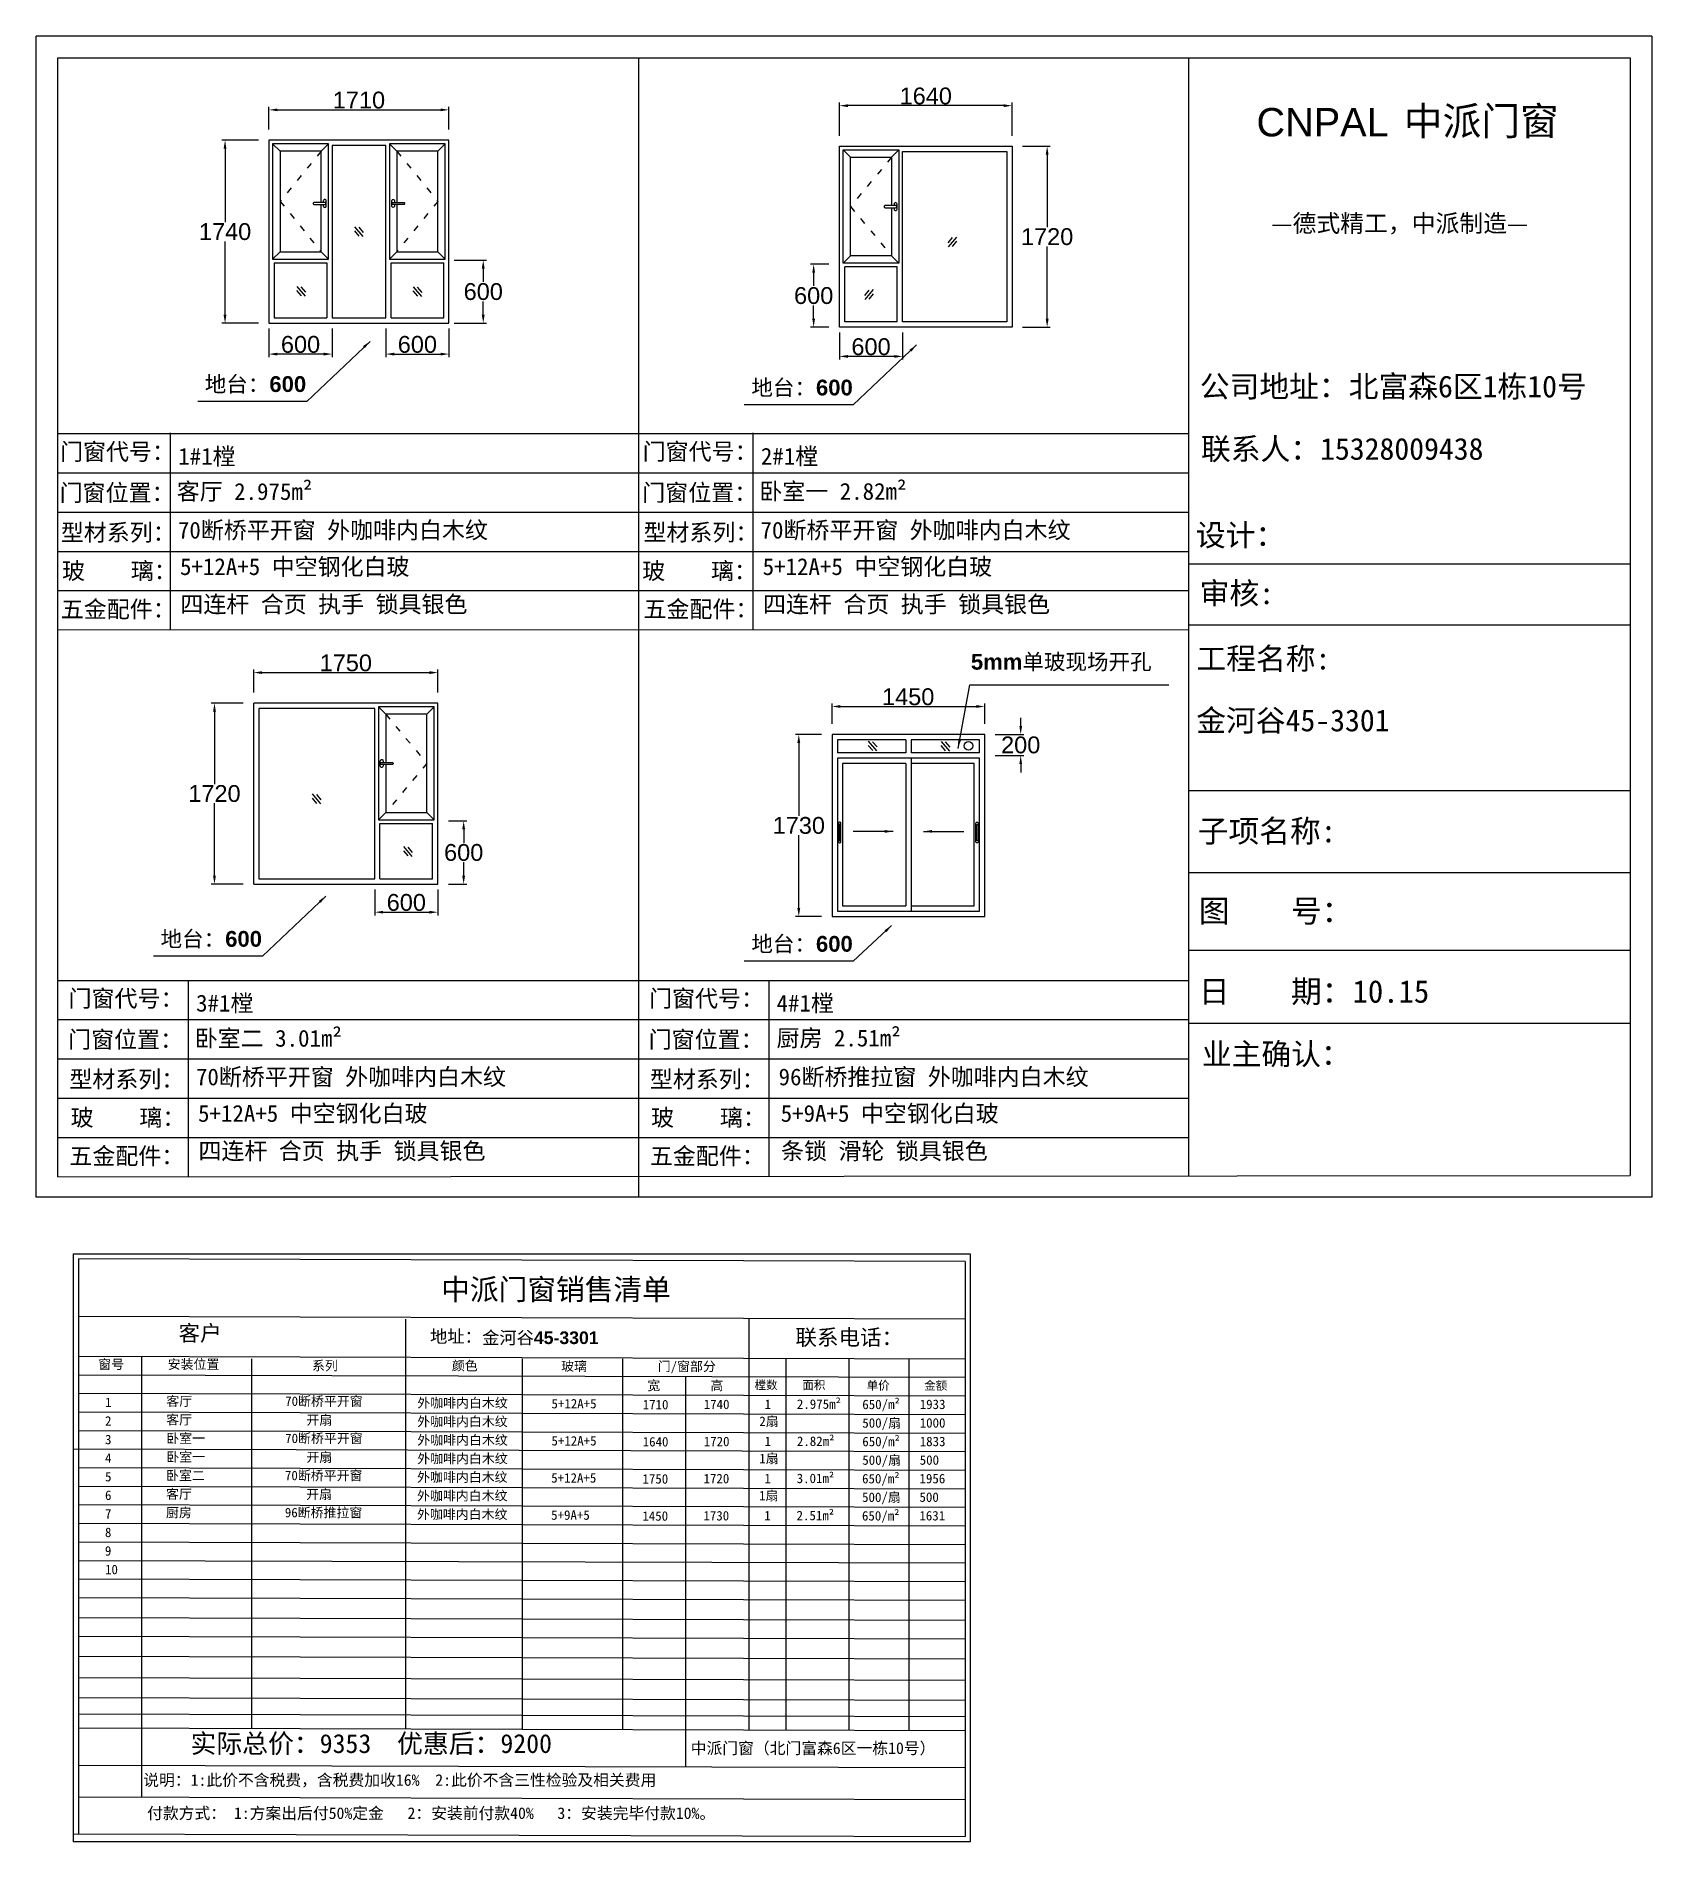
# Model space of a CAD drawing. Header units: inches. Extents: x -138455 to 599497, y -747149 to 13167.
# Drawn here: x 248258 to 263609, y -404671 to -387508 of the extents above; entities that cross this region are included whole.
import ezdxf

# ---------------------------------------------------------------- set-up
doc = ezdxf.new("R2010")
doc.units = ezdxf.units.IN
doc.header["$MEASUREMENT"] = 0
doc.header["$PDMODE"] = 35
doc.header["$PDSIZE"] = -3
doc.linetypes.add('ACAD_ISO03W100', pattern=[30, 12, -18])
doc.layers.add('0 @ 1', color=7, linetype='Continuous')
doc.styles.add('Annotative', font='arialbd.ttf')
doc.styles.add('MtXpl_', font='')
doc.styles.add('MtXpl__1', font='')
doc.styles.get("Standard").update_dxf_attribs({"font": 'arial.ttf'})
doc.styles.get('MtXpl_').set_extended_font_data('SimSun')
doc.styles.get('MtXpl__1').set_extended_font_data('SimSun', bold=True)
doc.dimstyles.get("Standard").update_dxf_attribs({"dimtxt": 80, "dimasz": 70, "dimexe": 40, "dimexo": 80, "dimgap": 0, "dimtad": 1, "dimtih": 1, "dimtoh": 1, "dimdec": 0, "dimzin": 0, "dimdsep": 46, "dimtxsty": 'Standard', "dimcen": 0.09, "dimadec": 0, "dimazin": 0, "dimtfac": 1, "dimtdec": 0, "dimtofl": 0, "dimtmove": 0, "dimatfit": 3, "dimfxl": 0, "dimtolj": 1, "dimtzin": 0, "dimarcsym": 0})

msp = doc.modelspace()

# ---------------------------------------------------------------- texts
msp.add_text('CNPAL', height=269.64).set_placement((259852.2, -388461.1))
for s, height, style, p in [('中派门窗', 269.64, 'MtXpl_', (261252.3, -388450)), ('—德式精工，中派制造—', 165.935, 'MtXpl_', (259993.3, -389370)), ('公司地址：北富森6区1栋10号', 207.419, 'MtXpl_', (259313.5, -390941.8)), ('联系人：15328009438', 207.419, 'MtXpl_', (259324.8, -391534.7)), ('门窗代号：', 160, 'MtXpl__1', (248485.2, -391537.8)), ('1#1樘', 160, 'MtXpl__1', (249608.2, -391582.6)), ('门窗代号：', 160, 'MtXpl__1', (254020.7, -391536.5)), ('2#1樘', 160, 'MtXpl__1', (255143.6, -391581.3)), ('门窗位置：', 160, 'MtXpl__1', (248481.4, -391928.1)), ('客厅 2.975m²', 160, 'MtXpl__1', (249593.8, -391916.3)), ('门窗位置：', 160, 'MtXpl__1', (254016.9, -391926.8)), ('卧室一 2.82m²', 160, 'MtXpl__1', (255129.2, -391915)), ('型材系列：', 160, 'MtXpl__1', (248492.5, -392305.6)), ('型材系列：', 160, 'MtXpl__1', (254027.9, -392304.3)), ('设计：', 207.42, 'MtXpl_', (259276.2, -392354.6)), ('玻    璃：', 160, 'MtXpl__1', (248504, -392670.1)), ('玻    璃：', 160, 'MtXpl__1', (254015.9, -392671)), ('审核:', 207.42, 'MtXpl_', (259311.9, -392907)), ('五金配件：', 160, 'MtXpl__1', (248492.9, -393034.9)), ('五金配件：', 160, 'MtXpl__1', (254028.3, -393033.6)), ('工程名称:', 207.42, 'MtXpl_', (259281.4, -393528.2)), ('金河谷45-3301', 207.42, 'MtXpl_', (259280.1, -394115.8)), ('子项名称:', 214.34, 'MtXpl_', (259293.4, -395170.8)), ('图    号：', 214.34, 'MtXpl_', (259303.6, -395930.8)), ('日    期：10.15', 214.336, 'MtXpl_', (259304.3, -396695.2)), ('门窗代号：', 160, 'MtXpl__1', (248566.4, -396734.7)), ('3#1樘', 160, 'MtXpl__1', (249777.5, -396779.5)), ('门窗代号：', 160, 'MtXpl__1', (254081.5, -396734.7)), ('4#1樘', 160, 'MtXpl__1', (255292.5, -396779.5)), ('门窗位置：', 160, 'MtXpl__1', (248562.6, -397125)), ('卧室二 3.01m²', 160, 'MtXpl__1', (249765.2, -397113.2)), ('门窗位置：', 160, 'MtXpl__1', (254077.7, -397125)), ('厨房 2.51m²', 160, 'MtXpl__1', (255292.5, -397111.1)), ('业主确认：', 207.42, 'MtXpl_', (259333.1, -397286.5)), ('型材系列：', 160, 'MtXpl__1', (248573.7, -397502.5)), ('型材系列：', 160, 'MtXpl__1', (254088.7, -397502.5)), ('玻    璃：', 160, 'MtXpl__1', (248585.2, -397866.9)), ('玻    璃：', 160, 'MtXpl__1', (254100.2, -397866.9)), ('五金配件：', 160, 'MtXpl__1', (248574.1, -398231.7)), ('五金配件：', 160, 'MtXpl__1', (254089.1, -398231.7))]:
    msp.add_text(s, height=height, dxfattribs=dict(style=style)).set_placement(p)
at = {"char_height": 160, "attachment_point": 1, "style": 'MtXpl__1'}
for s, width, insert in [('70断桥平开窗 外咖啡内白木纹', 3710.018, (249605, -392123.5)), ('70断桥平开窗 外咖啡内白木纹', 3710.018, (255140.4, -392123.5)), ('5+12A+5 {\\fSimSun|b1|i0|c134|p2;中空钢化白玻}', 2728, (249625, -392470.5)), ('5+12A+5 {\\fSimSun|b1|i0|c134|p2;中空钢化白玻}', 2728, (255160.4, -392470.5)), ('四连杆 合页 执手 锁具银色', 3710.018, (249628.5, -392827.5)), ('四连杆 合页 执手 锁具银色', 3710.018, (255163.9, -392827.5)), ('70断桥平开窗 外咖啡内白木纹', 3710.018, (249776.4, -397320.4)), ('96断桥推拉窗 外咖啡内白木纹', 3710.018, (255311.8, -397320.4)), ('5+12A+5 {\\fSimSun|b1|i0|c134|p2;中空钢化白玻}', 2728, (249796.4, -397667.4)), ('5+9A+5 中空钢化白玻', 2728, (255331.8, -397667.4)), ('四连杆 合页 执手 锁具银色', 3710.018, (249799.9, -398024.3)), ('条锁 滑轮 锁具银色', 3710.018, (255335.3, -398024.3))]:
    msp.add_mtext_dynamic_manual_height_columns(s, width=width, gutter_width=903.5, heights=[0], dxfattribs=dict(at, insert=insert))
at = {"layer": '0 @ 1', "style": 'Annotative'}
msp.add_text('金河谷45-3301', height=120, dxfattribs=at).set_placement((252495.8, -399939.6))
at = {"layer": '0 @ 1', "attachment_point": 1, "style": 'Annotative'}
for s, width, heights, insert, char_height in [('{\\fSimSun|b1|i0|c134|p2;地台：}600', 1371.807, [0], (249860.1, -390740.5), 150), ('{\\fSimSun|b1|i0|c134|p2;地台：}600', 1371.807, [0], (255053.2, -390773.4), 150), ('5mm{\\fSimSun|b1|i0|c134|p2;单玻现场开孔}', 2137.841, [0], (257138.9, -393379.7), 150), ('{\\fSimSun|b1|i0|c134|p2;地台：}600', 1371.807, [0], (249440.1, -396013.5), 150), ('{\\fSimSun|b1|i0|c134|p2;地台：}600', 1371.807, [0], (255053.2, -396060.9), 150), ('{\\fSimSun|b1|i0|c134|p2;中派门窗销售清单}', 2802.276, [0], (252106.1, -399320.3), 200), ('{\\fSimSun|b1|i0|c134|p2;客户}', 485.592, [0], (249610.8, -399760.4), 150), ('{\\fSimSun|b1|i0|c134|p2;地址：}', 3483.473, [0], (252000.9, -399807.1), 120), ('{\\fSimSun|b1|i0|c134|p2;联系电话：}', 1409.924, [0], (255471.6, -399800.4), 150), ('{\\fSimSun|b1|i0|c134|p2;窗号}', 485.592, [0], (248848.1, -400086.9), 90), ('{\\fSimSun|b1|i0|c134|p2;安装位置}', 706.927, [0], (249507.8, -400086.2), 90), ('{\\fSimSun|b1|i0|c134|p2;系列}', 485.592, [0], (250878.5, -400099.5), 90), ('{\\fSimSun|b1|i0|c134|p2;颜色}', 485.592, [0], (252207.5, -400100.5), 90), ('{\\fSimSun|b1|i0|c134|p2;玻璃}', 485.592, [0], (253246.2, -400104.1), 90), ('{\\fSimSun|b1|i0|c134|p2;门/窗部分}', 603.897, [0], (254163.4, -400106.8), 90), ('{\\fSimSun|b1|i0|c134|p2;宽 }', 603.897, [0], (254064.6, -400288.9), 90), ('{\\fSimSun|b1|i0|c134|p2;高 }', 603.897, [0], (254664.6, -400288.9), 90), ('{\\fSimSun|b1|i0|c134|p2;樘数}', 603.897, [0], (255083.4, -400289.1), 80), ('{\\fSimSun|b1|i0|c134|p2;面积}', 603.897, [0], (255537.8, -400289.1), 80), ('{\\fSimSun|b1|i0|c134|p2;单价}', 603.897, [0], (256148.8, -400292.9), 80), ('{\\fSimSun|b1|i0|c134|p2;金额}', 603.897, [0], (256695.8, -400294.3), 80), ('{\\fSimSun|b1|i0|c134|p2;1}', 485.592, [0], (248912.5, -400449.1), 90), ('{\\fSimSun|b1|i0|c134|p2;客厅}', 1226.654, [0], (249494.6, -400437.6), 90), ('{\\fSimSun|b1|i0|c134|p2;70断桥平开窗}', 1528.495, [129], (250624.1, -400437.8), 90), ('{\\fSimSun|b1|i0|c134|p2;外咖啡内白木纹}', 1460.301, [0], (251879.6, -400453.9), 90), ('{\\fSimSun|b1|i0|c134|p2;5+12A+5}', 1460.301, [0], (253153.9, -400461.3), 90), ('{\\fSimSun|b1|i0|c134|p2;1710}', 1460.301, [0], (254020.5, -400470.2), 90), ('{\\fSimSun|b1|i0|c134|p2;1740}', 1460.301, [0], (254600.6, -400467.6), 90), ('{\\fSimSun|b1|i0|c134|p2;1}', 102.542, [0], (255179.3, -400466.4), 90), ('{\\fSimSun|b1|i0|c134|p2;2.975m²}', 1460.301, [0], (255485.7, -400465.4), 90), ('{\\fSimSun|b1|i0|c134|p2;650/m²}', 1460.301, [0], (256107.2, -400468.2), 90), ('{\\fSimSun|b1|i0|c134|p2;1933}', 1460.301, [0], (256652.5, -400467.4), 90), ('{\\fSimSun|b1|i0|c134|p2;2}', 485.592, [0], (248912.5, -400625.6), 90), ('{\\fSimSun|b1|i0|c134|p2;客厅}', 1226.654, [0], (249494.1, -400614.1), 90), ('{\\fSimSun|b1|i0|c134|p2;开扇}', 1528.495, [129], (250825.6, -400616.5), 90), ('{\\fSimSun|b1|i0|c134|p2;外咖啡内白木纹}', 1460.301, [0], (251879, -400630.3), 90), ('{\\fSimSun|b1|i0|c134|p2;2扇}', 557.734, [0], (255128.7, -400629), 90), ('{\\fSimSun|b1|i0|c134|p2;500/扇}', 1460.301, [0], (256107.2, -400644.7), 90), ('{\\fSimSun|b1|i0|c134|p2;1000}', 1460.301, [0], (256652.5, -400643.9), 90), ('{\\fSimSun|b1|i0|c134|p2;3}', 485.592, [0], (248912.5, -400802.1), 90), ('{\\fSimSun|b1|i0|c134|p2;卧室一}', 1226.654, [0], (249494.6, -400790.6), 90), ('{\\fSimSun|b1|i0|c134|p2;70断桥平开窗}', 1528.495, [129], (250624.1, -400790.8), 90), ('{\\fSimSun|b1|i0|c134|p2;外咖啡内白木纹}', 1460.301, [0], (251879.6, -400806.8), 90), ('{\\fSimSun|b1|i0|c134|p2;5+12A+5}', 1460.301, [0], (253153.9, -400814.2), 90), ('{\\fSimSun|b1|i0|c134|p2;1640}', 1460.301, [0], (254020.5, -400823.1), 90), ('{\\fSimSun|b1|i0|c134|p2;1720}', 1460.301, [0], (254600.6, -400820.6), 90), ('{\\fSimSun|b1|i0|c134|p2;1}', 102.542, [0], (255179.3, -400819.3), 90), ('{\\fSimSun|b1|i0|c134|p2;2.82m²}', 1460.301, [0], (255485.7, -400818.3), 90), ('{\\fSimSun|b1|i0|c134|p2;650/m²}', 1460.301, [0], (256107.2, -400821.2), 90), ('{\\fSimSun|b1|i0|c134|p2;1833}', 1460.301, [0], (256652.5, -400820.4), 90), ('{\\fSimSun|b1|i0|c134|p2;4}', 485.592, [0], (248912.5, -400978.6), 90), ('{\\fSimSun|b1|i0|c134|p2;卧室一}', 1226.654, [0], (249494.6, -400967.2), 90), ('{\\fSimSun|b1|i0|c134|p2;开扇}', 1528.495, [129], (250825.6, -400969.5), 90), ('{\\fSimSun|b1|i0|c134|p2;外咖啡内白木纹}', 1460.301, [0], (251879, -400983.3), 90), ('{\\fSimSun|b1|i0|c134|p2;1扇}', 557.734, [0], (255128.7, -400982), 90), ('{\\fSimSun|b1|i0|c134|p2;500/扇}', 1460.301, [0], (256107.2, -400997.6), 90), ('{\\fSimSun|b1|i0|c134|p2;500}', 1460.301, [0], (256652.5, -400996.8), 90), ('{\\fSimSun|b1|i0|c134|p2;5}', 485.592, [0], (248912.5, -401155), 90), ('{\\fSimSun|b1|i0|c134|p2;卧室二}', 1226.654, [0], (249492.5, -401143.5), 90), ('{\\fSimSun|b1|i0|c134|p2;70断桥平开窗}', 1528.495, [129], (250622, -401143.7), 90), ('{\\fSimSun|b1|i0|c134|p2;外咖啡内白木纹}', 1460.301, [0], (251877.4, -401159.7), 90), ('{\\fSimSun|b1|i0|c134|p2;5+12A+5}', 1460.301, [0], (253151.8, -401167.2), 90), ('{\\fSimSun|b1|i0|c134|p2;1750}', 1460.301, [0], (254018.4, -401176.1), 90), ('{\\fSimSun|b1|i0|c134|p2;1720}', 1460.301, [0], (254598.5, -401173.5), 90), ('{\\fSimSun|b1|i0|c134|p2;1}', 102.542, [0], (255177.2, -401172.2), 90), ('{\\fSimSun|b1|i0|c134|p2;3.01m²}', 1460.301, [0], (255483.6, -401171.2), 90), ('{\\fSimSun|b1|i0|c134|p2;650/m²}', 1460.301, [0], (256105.1, -401174.1), 90), ('{\\fSimSun|b1|i0|c134|p2;1956}', 1460.301, [0], (256650.4, -401173.3), 90), ('{\\fSimSun|b1|i0|c134|p2;6}', 485.592, [0], (248912.5, -401331.5), 90), ('{\\fSimSun|b1|i0|c134|p2;客厅}', 1226.654, [0], (249492, -401320), 90), ('{\\fSimSun|b1|i0|c134|p2;开扇}', 1528.495, [129], (250823.5, -401322.4), 90), ('{\\fSimSun|b1|i0|c134|p2;外咖啡内白木纹}', 1460.301, [0], (251876.9, -401336.2), 90), ('{\\fSimSun|b1|i0|c134|p2;1扇}', 557.734, [0], (255126.6, -401334.9), 90), ('{\\fSimSun|b1|i0|c134|p2;500/扇}', 1460.301, [0], (256105.1, -401350.6), 90), ('{\\fSimSun|b1|i0|c134|p2;500}', 1460.301, [0], (256650.4, -401349.8), 90), ('{\\fSimSun|b1|i0|c134|p2;7}', 485.592, [0], (248912.5, -401508), 90), ('{\\fSimSun|b1|i0|c134|p2;厨房}', 1226.654, [0], (249492, -401496.5), 90), ('{\\fSimSun|b1|i0|c134|p2;96断桥推拉窗}', 1528.495, [129], (250620.9, -401496.6), 90), ('{\\fSimSun|b1|i0|c134|p2;外咖啡内白木纹}', 1460.301, [0], (251876.4, -401512.7), 90), ('{\\fSimSun|b1|i0|c134|p2;5+9A+5}', 1460.301, [0], (253150.8, -401520.1), 90), ('{\\fSimSun|b1|i0|c134|p2;1450}', 1460.301, [0], (254017.4, -401529), 90), ('{\\fSimSun|b1|i0|c134|p2;1730}', 1460.301, [0], (254597.5, -401526.4), 90), ('{\\fSimSun|b1|i0|c134|p2;1}', 102.542, [0], (255176.1, -401525.2), 90), ('{\\fSimSun|b1|i0|c134|p2;2.51m²}', 1460.301, [0], (255482.6, -401524.2), 90), ('{\\fSimSun|b1|i0|c134|p2;650/m²}', 1460.301, [0], (256104, -401527), 90), ('{\\fSimSun|b1|i0|c134|p2;1631}', 1460.301, [0], (256649.3, -401526.2), 90), ('{\\fSimSun|b1|i0|c134|p2;8}', 485.592, [0], (248911.9, -401684.4), 90), ('{\\fSimSun|b1|i0|c134|p2;9}', 485.592, [0], (248911.4, -401860.9), 90), ('{\\fSimSun|b1|i0|c134|p2;10}', 485.592, [0], (248912.5, -402037.4), 90), ('{\\fSimSun|b1|i0|c134|p2;实际总价：9353  优惠后：9200}', 3947.803, [0], (249724.7, -403646.7), 180), ('{\\fSimSun|b1|i0|c134|p2;中派门窗（北门富森6区一栋10号）}', 2734.804, [0], (254476.8, -403725.7), 110), ('{\\fSimSun|b1|i0|c134|p2;说明：1:此价不含税费，含税费加收16%  2:此价不含三性检验及相关费用}', 6113.097, [0], (249275.7, -404028.4), 110), ('{\\fSimSun|b1|i0|c134|p2;付款方式： 1:方案出后付50%定金   2：安装前付款40%   3：安装完毕付款10%。}', 7146.186, [0], (249312.3, -404343.5), 110)]:
    msp.add_mtext_dynamic_manual_height_columns(s, width=width, gutter_width=903.5, heights=heights, dxfattribs=dict(at, insert=insert, char_height=char_height))

# ---------------------------------------------------------------- blocks, each defined once
blk = doc.blocks.new('*D1794')
at = {"color": 0, "lineweight": -2, "transparency": 16777216}
for p, q in [((250470, -388397), (250470, -388179)), ((250550, -388209), (252100, -388209)), ((252180, -388397), (252180, -388179))]:
    blk.add_line(p, q, dxfattribs=at)
at = {"color": 0, "transparency": 16777216}
for points in [[(250550, -388196), (250550, -388222), (250470, -388209)], [(252100, -388196), (252100, -388222), (252180, -388209)]]:
    blk.add_solid(points, dxfattribs=at)
at = {"layer": 'Defpoints', "color": 0, "transparency": 16777216}
for p in [(252180, -388209), (250470, -388497), (252180, -388497)]:
    blk.add_point(p, dxfattribs=at)
at = {"color": 0, "transparency": 16777216, "insert": (251325, -388117), "char_height": 160, "attachment_point": 5}
blk.add_mtext('\\A1;1710', dxfattribs=at)
blk = doc.blocks.new('*D1795')
at = {"color": 0, "lineweight": -2, "transparency": 16777216}
for p, q in [((250370, -388497), (250023, -388497)), ((250053, -388577), (250053, -389275)), ((250053, -390157), (250053, -389459)), ((250370, -390237), (250023, -390237))]:
    blk.add_line(p, q, dxfattribs=at)
at = {"color": 0, "transparency": 16777216}
for points in [[(250039, -388577), (250066, -388577), (250053, -388497)], [(250039, -390157), (250066, -390157), (250053, -390237)]]:
    blk.add_solid(points, dxfattribs=at)
at = {"layer": 'Defpoints', "color": 0, "transparency": 16777216}
for p in [(250470, -388497), (250053, -390237), (250470, -390237)]:
    blk.add_point(p, dxfattribs=at)
at = {"color": 0, "transparency": 16777216, "insert": (250053, -389367), "char_height": 160, "attachment_point": 5}
blk.add_mtext('\\A1;1740', dxfattribs=at)
blk = doc.blocks.new('*D1796')
at = {"color": 0, "lineweight": -2, "transparency": 16777216}
for p, q in [((252230, -389637), (252536, -389637)), ((252506, -389717), (252506, -389845)), ((252506, -390157), (252506, -390029)), ((252230, -390237), (252536, -390237))]:
    blk.add_line(p, q, dxfattribs=at)
at = {"color": 0, "transparency": 16777216}
for points in [[(252492, -389717), (252519, -389717), (252506, -389637)], [(252492, -390157), (252519, -390157), (252506, -390237)]]:
    blk.add_solid(points, dxfattribs=at)
at = {"layer": 'Defpoints', "color": 0, "transparency": 16777216}
for p in [(252130, -389637), (252130, -390237), (252506, -390237)]:
    blk.add_point(p, dxfattribs=at)
at = {"color": 0, "transparency": 16777216, "insert": (252506, -389937), "char_height": 160, "attachment_point": 5}
blk.add_mtext('\\A1;600', dxfattribs=at)
blk = doc.blocks.new('*D1797')
at = {"color": 0, "lineweight": -2, "transparency": 16777216}
for p, q in [((251580, -390287), (251580, -390560)), ((252180, -390287), (252180, -390560)), ((251660, -390530), (252100, -390530))]:
    blk.add_line(p, q, dxfattribs=at)
at = {"color": 0, "transparency": 16777216}
for points in [[(251660, -390517), (251660, -390544), (251580, -390530)], [(252100, -390517), (252100, -390544), (252180, -390530)]]:
    blk.add_solid(points, dxfattribs=at)
at = {"layer": 'Defpoints', "color": 0, "transparency": 16777216}
for p in [(251580, -390187), (252180, -390187), (252180, -390530)]:
    blk.add_point(p, dxfattribs=at)
at = {"color": 0, "transparency": 16777216, "insert": (251880, -390439), "char_height": 160, "attachment_point": 5}
blk.add_mtext('\\A1;600', dxfattribs=at)
blk = doc.blocks.new('*D1798')
at = {"color": 0, "lineweight": -2, "transparency": 16777216}
for p, q in [((250470, -390287), (250470, -390560)), ((251070, -390287), (251070, -390560)), ((250990, -390530), (250550, -390530))]:
    blk.add_line(p, q, dxfattribs=at)
at = {"color": 0, "transparency": 16777216}
for points in [[(250550, -390517), (250550, -390544), (250470, -390530)], [(250990, -390517), (250990, -390544), (251070, -390530)]]:
    blk.add_solid(points, dxfattribs=at)
at = {"layer": 'Defpoints', "color": 0, "transparency": 16777216}
for p in [(250470, -390187), (251070, -390187), (250470, -390530)]:
    blk.add_point(p, dxfattribs=at)
at = {"color": 0, "transparency": 16777216, "insert": (250770, -390439), "char_height": 160, "attachment_point": 5}
blk.add_mtext('\\A1;600', dxfattribs=at)
blk = doc.blocks.new('123as')
at = {"color": 0}
for p, q in [((90189, 51387), (90252, 51462)), ((90194, 51330), (90312, 51470)), ((90251, 51335), (90314, 51410))]:
    blk.add_line(p, q, dxfattribs=at)
blk = doc.blocks.new('dzcs')
blk.add_lwpolyline([(142096, -3328), (142196, -3328, 0.414214), (142206, -3318), (142206, -3318, 0.414214), (142196, -3308), (142096, -3308, 0.414214), (142086, -3318), (142086, -3318, 0.414214)], format="xyb", close=True)
blk.add_lwpolyline([(142182, -3328), (142182, -3342, 0.414214), (142196, -3355), (142196, -3355, 0.414214), (142209, -3342), (142209, -3294, 0.414214), (142196, -3280), (142196, -3280, 0.414214), (142182, -3294), (142182, -3308)], format="xyb")
blk = doc.blocks.new('*D1799')
at = {"color": 0, "lineweight": -2, "transparency": 16777216}
for p, q in [((255890, -388455), (255890, -388139)), ((257450, -388169), (255970, -388169)), ((257530, -388455), (257530, -388139))]:
    blk.add_line(p, q, dxfattribs=at)
at = {"color": 0, "transparency": 16777216}
for points in [[(255970, -388156), (255970, -388183), (255890, -388169)], [(257450, -388156), (257450, -388183), (257530, -388169)]]:
    blk.add_solid(points, dxfattribs=at)
at = {"layer": 'Defpoints', "color": 0, "transparency": 16777216}
for p in [(255890, -388169), (255890, -388555), (257530, -388555)]:
    blk.add_point(p, dxfattribs=at)
at = {"color": 0, "transparency": 16777216, "insert": (256710, -388078), "char_height": 160, "attachment_point": 5}
blk.add_mtext('\\A1;1640', dxfattribs=at)
blk = doc.blocks.new('*D1800')
at = {"color": 0, "lineweight": -2, "transparency": 16777216}
for p, q in [((255790, -389675), (255615, -389675)), ((255645, -389755), (255645, -389883)), ((255645, -390195), (255645, -390067)), ((255790, -390275), (255615, -390275))]:
    blk.add_line(p, q, dxfattribs=at)
at = {"color": 0, "transparency": 16777216}
for points in [[(255632, -389755), (255658, -389755), (255645, -389675)], [(255632, -390195), (255658, -390195), (255645, -390275)]]:
    blk.add_solid(points, dxfattribs=at)
at = {"layer": 'Defpoints', "color": 0, "transparency": 16777216}
for p in [(255890, -389675), (255645, -390275), (255890, -390275)]:
    blk.add_point(p, dxfattribs=at)
at = {"color": 0, "transparency": 16777216, "insert": (255645, -389975), "char_height": 160, "attachment_point": 5}
blk.add_mtext('\\A1;600', dxfattribs=at)
blk = doc.blocks.new('*D1801')
at = {"color": 0, "lineweight": -2, "transparency": 16777216}
for p, q in [((257630, -388555), (257893, -388555)), ((257863, -388635), (257863, -389323)), ((257863, -390195), (257863, -389507)), ((257630, -390275), (257893, -390275))]:
    blk.add_line(p, q, dxfattribs=at)
at = {"color": 0, "transparency": 16777216}
for points in [[(257850, -388635), (257877, -388635), (257863, -388555)], [(257850, -390195), (257877, -390195), (257863, -390275)]]:
    blk.add_solid(points, dxfattribs=at)
at = {"layer": 'Defpoints', "color": 0, "transparency": 16777216}
for p in [(257530, -388555), (257530, -390275), (257863, -390275)]:
    blk.add_point(p, dxfattribs=at)
at = {"color": 0, "transparency": 16777216, "insert": (257863, -389415), "char_height": 160, "attachment_point": 5}
blk.add_mtext('\\A1;1720', dxfattribs=at)
blk = doc.blocks.new('*D1802')
at = {"color": 0, "lineweight": -2, "transparency": 16777216}
for p, q in [((250325, -393748), (250325, -393528)), ((250405, -393558), (251995, -393558)), ((252075, -393748), (252075, -393528))]:
    blk.add_line(p, q, dxfattribs=at)
at = {"color": 0, "transparency": 16777216}
for points in [[(250405, -393544), (250405, -393571), (250325, -393558)], [(251995, -393544), (251995, -393571), (252075, -393558)]]:
    blk.add_solid(points, dxfattribs=at)
at = {"layer": 'Defpoints', "color": 0, "transparency": 16777216}
for p in [(252075, -393558), (250325, -393848), (252075, -393848)]:
    blk.add_point(p, dxfattribs=at)
at = {"color": 0, "transparency": 16777216, "insert": (251200, -393466), "char_height": 160, "attachment_point": 5}
blk.add_mtext('\\A1;1750', dxfattribs=at)
blk = doc.blocks.new('*D1803')
at = {"color": 0, "lineweight": -2, "transparency": 16777216}
for p, q in [((252175, -394968), (252350, -394968)), ((252320, -395048), (252320, -395177)), ((252320, -395488), (252320, -395360)), ((252175, -395568), (252350, -395568))]:
    blk.add_line(p, q, dxfattribs=at)
at = {"color": 0, "transparency": 16777216}
for points in [[(252306, -395048), (252333, -395048), (252320, -394968)], [(252306, -395488), (252333, -395488), (252320, -395568)]]:
    blk.add_solid(points, dxfattribs=at)
at = {"layer": 'Defpoints', "color": 0, "transparency": 16777216}
for p in [(252075, -394968), (252075, -395568), (252320, -395568)]:
    blk.add_point(p, dxfattribs=at)
at = {"color": 0, "transparency": 16777216, "insert": (252320, -395268), "char_height": 160, "attachment_point": 5}
blk.add_mtext('\\A1;600', dxfattribs=at)
blk = doc.blocks.new('*D1804')
at = {"color": 0, "lineweight": -2, "transparency": 16777216}
for p, q in [((250225, -393848), (249922, -393848)), ((249952, -393928), (249952, -394617)), ((249952, -395488), (249952, -394800)), ((250225, -395568), (249922, -395568))]:
    blk.add_line(p, q, dxfattribs=at)
at = {"color": 0, "transparency": 16777216}
for points in [[(249939, -393928), (249966, -393928), (249952, -393848)], [(249939, -395488), (249966, -395488), (249952, -395568)]]:
    blk.add_solid(points, dxfattribs=at)
at = {"layer": 'Defpoints', "color": 0, "transparency": 16777216}
for p in [(250325, -393848), (249952, -395568), (250325, -395568)]:
    blk.add_point(p, dxfattribs=at)
at = {"color": 0, "transparency": 16777216, "insert": (249952, -394708), "char_height": 160, "attachment_point": 5}
blk.add_mtext('\\A1;1720', dxfattribs=at)
blk = doc.blocks.new('*D1805')
at = {"color": 0, "lineweight": -2, "transparency": 16777216}
for p, q in [((251475, -395618), (251475, -395865)), ((252075, -395618), (252075, -395865)), ((251555, -395835), (251995, -395835))]:
    blk.add_line(p, q, dxfattribs=at)
at = {"color": 0, "transparency": 16777216}
for points in [[(251555, -395822), (251555, -395848), (251475, -395835)], [(251995, -395822), (251995, -395848), (252075, -395835)]]:
    blk.add_solid(points, dxfattribs=at)
at = {"layer": 'Defpoints', "color": 0, "transparency": 16777216}
for p in [(251475, -395518), (252075, -395518), (252075, -395835)]:
    blk.add_point(p, dxfattribs=at)
at = {"color": 0, "transparency": 16777216, "insert": (251775, -395743), "char_height": 160, "attachment_point": 5}
blk.add_mtext('\\A1;600', dxfattribs=at)
blk = doc.blocks.new('*D1806')
at = {"color": 0, "lineweight": -2, "transparency": 16777216}
for p, q in [((255890, -390325), (255890, -390582)), ((256490, -390325), (256490, -390582)), ((256410, -390552), (255970, -390552))]:
    blk.add_line(p, q, dxfattribs=at)
at = {"color": 0, "transparency": 16777216}
for points in [[(255970, -390539), (255970, -390566), (255890, -390552)], [(256410, -390539), (256410, -390566), (256490, -390552)]]:
    blk.add_solid(points, dxfattribs=at)
at = {"layer": 'Defpoints', "color": 0, "transparency": 16777216}
for p in [(255890, -390225), (256490, -390225), (255890, -390552)]:
    blk.add_point(p, dxfattribs=at)
at = {"color": 0, "transparency": 16777216, "insert": (256190, -390461), "char_height": 160, "attachment_point": 5}
blk.add_mtext('\\A1;600', dxfattribs=at)
blk = doc.blocks.new('*D1807')
at = {"color": 0, "lineweight": -2, "transparency": 16777216}
for p, q in [((255720, -394146), (255474, -394146)), ((255504, -394226), (255504, -394919)), ((255504, -395796), (255504, -395102)), ((255720, -395876), (255474, -395876))]:
    blk.add_line(p, q, dxfattribs=at)
at = {"color": 0, "transparency": 16777216}
for points in [[(255490, -394226), (255517, -394226), (255504, -394146)], [(255490, -395796), (255517, -395796), (255504, -395876)]]:
    blk.add_solid(points, dxfattribs=at)
at = {"layer": 'Defpoints', "color": 0, "transparency": 16777216}
for p in [(255820, -394146), (255504, -395876), (255820, -395876)]:
    blk.add_point(p, dxfattribs=at)
at = {"color": 0, "transparency": 16777216, "insert": (255504, -395011), "char_height": 160, "attachment_point": 5}
blk.add_mtext('\\A1;1730', dxfattribs=at)
blk = doc.blocks.new('*D1808')
at = {"color": 0, "lineweight": -2, "transparency": 16777216}
for p, q in [((255820, -394046), (255820, -393850)), ((255900, -393880), (257190, -393880)), ((257270, -394046), (257270, -393850))]:
    blk.add_line(p, q, dxfattribs=at)
at = {"color": 0, "transparency": 16777216}
for points in [[(255900, -393866), (255900, -393893), (255820, -393880)], [(257190, -393866), (257190, -393893), (257270, -393880)]]:
    blk.add_solid(points, dxfattribs=at)
at = {"layer": 'Defpoints', "color": 0, "transparency": 16777216}
for p in [(257270, -393880), (255820, -394146), (257270, -394146)]:
    blk.add_point(p, dxfattribs=at)
at = {"color": 0, "transparency": 16777216, "insert": (256543, -393788), "char_height": 160, "attachment_point": 5}
blk.add_mtext('\\A1;1450', dxfattribs=at)
blk = doc.blocks.new('*D1809')
at = {"color": 0, "lineweight": -2, "transparency": 16777216}
for p, q in [((257612, -394066), (257612, -393986)), ((257370, -394146), (257642, -394146)), ((257370, -394346), (257642, -394346)), ((257612, -394426), (257612, -394506))]:
    blk.add_line(p, q, dxfattribs=at)
at = {"color": 0, "transparency": 16777216}
for points in [[(257599, -394066), (257625, -394066), (257612, -394146)], [(257599, -394426), (257625, -394426), (257612, -394346)]]:
    blk.add_solid(points, dxfattribs=at)
at = {"layer": 'Defpoints', "color": 0, "transparency": 16777216}
for p in [(257270, -394146), (257612, -394146), (257270, -394346)]:
    blk.add_point(p, dxfattribs=at)
at = {"color": 0, "transparency": 16777216, "insert": (257612, -394246), "char_height": 160, "attachment_point": 5}
blk.add_mtext('\\A1;200', dxfattribs=at)

# ---------------------------------------------------------------- dimensions: what is measured, and where the dimension line sits
for base, p1, p2, picture, middle in [((252180.2, -388208.9), (250470.2, -388496.9), (252180.2, -388496.9), '*D1794', (251325.2, -388117.2)), ((250470.2, -390530.4), (251070.2, -390186.9), (250470.2, -390186.9), '*D1798', (250770.2, -390438.7)), ((252180.2, -390530.4), (251580.2, -390186.9), (252180.2, -390186.9), '*D1797', (251880.2, -390438.7)), ((252074.8, -395834.9), (251474.8, -395518.4), (252074.8, -395518.4), '*D1805', (251774.8, -395743.2))]:
    dim = msp.add_linear_dim(base=base, p1=p1, p2=p2, dimstyle='Standard', override={"dimtxt": 160, "dimasz": 80, "dimexe": 30, "dimexo": 100, "dimgap": 10, "dimfxl": 100})
    dim.commit()
    dim.dimension.update_dxf_attribs({"geometry": picture, "text_midpoint": middle})
for base, p1, p2, angle, picture, middle in [((255889.9, -388169.4), (257529.9, -388554.9), (255889.9, -388554.9), 180, '*D1799', (256709.9, -388077.7)), ((250052.8, -390236.9), (250470.2, -388496.9), (250470.2, -390236.9), 90, '*D1795', (250052.8, -389366.9)), ((257863.4, -390274.9), (257529.9, -388554.9), (257529.9, -390274.9), 90, '*D1801', (257863.4, -389414.9)), ((252505.8, -390236.9), (252130.2, -389636.9), (252130.2, -390236.9), 90, '*D1796', (252505.8, -389936.9)), ((255644.9, -390274.9), (255889.9, -389674.9), (255889.9, -390274.9), 90, '*D1800', (255644.9, -389974.9)), ((255889.9, -390552.4), (256489.9, -390224.9), (255889.9, -390224.9), 180, '*D1806', (256189.9, -390460.7)), ((257612, -394145.5), (257270.2, -394345.5), (257270.2, -394145.5), 90, '*D1809', (257612, -394245.5)), ((255503.8, -395875.5), (255820.2, -394145.5), (255820.2, -395875.5), 90, '*D1807', (255503.8, -395010.5)), ((252319.8, -395568.4), (252074.8, -394968.4), (252074.8, -395568.4), 90, '*D1803', (252319.8, -395268.4))]:
    dim = msp.add_linear_dim(base=base, p1=p1, p2=p2, angle=angle, dimstyle='Standard', override={"dimtxt": 160, "dimasz": 80, "dimexe": 30, "dimexo": 100, "dimgap": 10, "dimfxl": 100})
    dim.commit()
    dim.dimension.update_dxf_attribs({"geometry": picture, "text_midpoint": middle})
for base, p1, p2, picture, middle in [((252074.8, -393557.5), (250324.8, -393848.4), (252074.8, -393848.4), '*D1802', (251199.8, -393557.5)), ((257270.2, -393879.5), (255820.2, -394145.5), (257270.2, -394145.5), '*D1808', (256543.2, -393879.5))]:
    dim = msp.add_linear_dim(base=base, p1=p1, p2=p2, dimstyle='Standard', override={"dimtxt": 160, "dimasz": 80, "dimexe": 30, "dimexo": 100, "dimgap": 10, "dimfxl": 100})
    dim.commit()
    dim.dimension.update_dxf_attribs({"geometry": picture, "text_midpoint": middle, "dimtype": 160})
dim = msp.add_linear_dim(base=(249952.3, -395568.4), p1=(250324.8, -393848.4), p2=(250324.8, -395568.4), angle=90, dimstyle='Standard', override={"dimtxt": 160, "dimasz": 80, "dimexe": 30, "dimexo": 100, "dimgap": 10, "dimfxl": 100})
dim.commit()
dim.dimension.update_dxf_attribs({"geometry": '*D1804', "text_midpoint": (249952.3, -394708.4), "dimtype": 160})

# ---------------------------------------------------------------- linework, layer by layer
for p, q in [((263608.5, -387508), (248258, -387508)), ((248258, -398545), (248258, -387508)), ((263608.5, -387508), (263608.5, -398545)), ((248465.4, -387714.7), (263401.8, -387714.7)), ((248465.4, -398349.3), (248465.4, -387714.7)), ((253980.2, -387714.7), (253980.2, -398545)), ((259205.6, -387714.7), (259205.6, -398338.5)), ((263401.8, -387714.7), (263401.8, -398337.7)), ((252180.2, -388496.9), (250470.2, -388496.9)), ((250470.2, -388496.9), (250470.2, -390236.9)), ((250575.2, -388601.9), (250505.2, -388531.9)), ((250965.2, -388601.9), (251035.2, -388531.9)), ((251070.2, -388546.9), (251070.2, -390186.9)), ((251580.2, -390186.9), (251580.2, -388546.9)), ((251685.2, -388601.9), (251615.2, -388531.9)), ((252075.2, -388601.9), (252145.2, -388531.9)), ((252180.2, -390236.9), (252180.2, -388496.9)), ((255889.9, -390274.9), (255889.9, -388554.9)), ((255889.9, -388554.9), (257529.9, -388554.9)), ((257529.9, -388554.9), (257529.9, -390274.9)), ((255994.9, -388659.9), (255924.9, -388589.9)), ((256384.9, -388659.9), (256454.9, -388589.9)), ((256489.9, -390224.9), (256489.9, -388604.9)), ((250575.2, -389556.9), (250505.2, -389626.9)), ((250965.2, -389556.9), (251035.2, -389626.9)), ((251685.2, -389556.9), (251615.2, -389626.9)), ((252075.2, -389556.9), (252145.2, -389626.9)), ((255994.9, -389594.9), (255924.9, -389664.9)), ((256384.9, -389594.9), (256454.9, -389664.9)), ((250520.2, -389661.9), (251020.2, -389661.9)), ((251020.2, -389661.9), (251020.2, -390186.9)), ((251630.2, -390186.9), (251630.2, -389661.9)), ((251630.2, -389661.9), (252130.2, -389661.9)), ((256439.9, -389699.9), (255939.9, -389699.9)), ((256439.9, -390224.9), (256439.9, -389699.9)), ((250470.2, -390236.9), (252180.2, -390236.9)), ((257529.9, -390274.9), (255889.9, -390274.9)), ((248465, -391286.4), (259205.6, -391286.4)), ((249531.5, -391279.4), (249531.5, -393145)), ((255066.9, -391278.1), (255066.9, -393143.7)), ((248465, -391659.5), (259205.6, -391659.5)), ((248465, -392032.6), (259205.6, -392032.6)), ((248465, -392405.7), (259205.6, -392405.7)), ((259205.6, -392522.4), (263401.8, -392522.4)), ((248465, -392778.8), (259205.6, -392778.8)), ((248465.4, -393152.5), (259205.6, -393147)), ((259205.6, -393103.6), (263401.8, -393103.6)), ((252074.8, -393848.4), (250324.8, -393848.4)), ((250324.8, -395568.4), (250324.8, -393848.4)), ((251474.8, -395518.4), (251474.8, -393898.4)), ((251579.8, -393953.4), (251509.8, -393883.4)), ((251969.8, -393953.4), (252039.8, -393883.4)), ((252074.8, -395568.4), (252074.8, -393848.4)), ((257270.2, -394145.5), (255820.2, -394145.5)), ((255820.2, -394145.5), (255820.2, -395875.5)), ((256520.2, -394195.5), (256520.2, -394320.5)), ((256570.2, -394195.5), (256570.2, -394320.5)), ((257270.2, -395875.5), (257270.2, -394145.5)), ((256520.2, -394320.5), (255870.2, -394320.5)), ((257220.2, -394370.5), (255870.2, -394370.5)), ((257220.2, -394320.5), (256570.2, -394320.5)), ((256570.2, -394370.5), (256570.2, -395825.5)), ((256520.2, -394420.5), (256520.2, -395775.5)), ((259205.6, -394679.2), (263401.8, -394679.2)), ((251579.8, -394888.4), (251509.8, -394958.4)), ((251969.8, -394888.4), (252039.8, -394958.4)), ((251524.8, -394993.4), (252024.8, -394993.4)), ((251524.8, -395518.4), (251524.8, -394993.4)), ((250324.8, -395568.4), (252074.8, -395568.4)), ((259205.6, -395458.1), (263401.8, -395458.1)), ((255820.2, -395875.5), (257270.2, -395875.5)), ((259205.6, -396195.1), (263401.8, -396195.1)), ((248469.1, -396483.2), (259209.7, -396483.2)), ((249702.9, -396483.2), (249702.9, -398348.8)), ((255217.9, -396483.2), (255217.9, -398348.8)), ((248469.1, -396856.3), (259209.7, -396856.3)), ((259205.6, -396890), (263401.8, -396890)), ((248469.1, -397229.5), (259209.7, -397229.5)), ((248469.1, -397602.6), (259209.7, -397602.6)), ((248469.1, -397975.7), (259209.7, -397975.7)), ((248465.4, -398349.3), (263401.8, -398337.7)), ((263608.5, -398545), (248258, -398545)), ((248609.4, -399080.9), (248609.4, -404671.4)), ((248609.4, -399080.9), (257133.1, -399080.9)), ((257083.1, -399156.1), (248659.4, -399130.9)), ((248659.4, -399130.9), (248659.4, -404596.3)), ((257083.1, -399156.1), (257083.1, -404621.4)), ((257133.1, -399080.9), (257133.1, -404671.4)), ((257083.1, -399702.4), (248659.4, -399677.3)), ((251766.6, -399702.4), (251766.6, -402389.3)), ((255028.1, -399702.4), (255028.1, -403612.9)), ((248659.4, -400054.3), (257083.1, -400079.4)), ((249259.4, -400054.3), (249259.4, -401642.5)), ((250304.9, -400079.4), (250304.9, -403592.6)), ((252876.5, -400079.4), (252876.5, -403600.3)), ((253828.1, -400079.4), (253828.1, -403603.2)), ((255379.1, -400079.4), (255379.1, -403612.9)), ((255979.1, -400079.4), (255979.1, -401667.7)), ((256548.4, -400079.4), (256548.4, -403612.9)), ((248659.4, -400230.7), (257083.1, -400255.9)), ((248659.4, -400407.2), (257083.1, -400432.4)), ((254428.1, -400255.9), (254428.1, -403612.9)), ((248659.4, -400583.7), (257083.1, -400608.8)), ((248659.4, -400760.2), (257083.1, -400785.3)), ((248609.4, -400936.6), (257083.1, -400961.8)), ((248659.4, -401113.1), (257083.1, -401138.2)), ((248659.4, -401289.6), (257083.1, -401314.7)), ((248659.4, -401466), (257083.1, -401491.2)), ((248659.4, -401642.5), (257083.1, -401667.7)), ((249259.4, -401642.5), (249259.4, -404244.3)), ((255979.1, -401667.7), (255979.1, -403612.9)), ((248659.4, -401819), (257083.1, -401844.1)), ((248659.4, -401995.4), (257083.1, -402020.6)), ((248659.4, -402171.9), (257083.1, -402197.1)), ((248659.4, -402348.4), (257083.1, -402373.5)), ((251766.6, -402389.3), (251766.6, -403597)), ((248659.4, -402537.6), (257083.1, -402562.7)), ((248659.4, -402715.8), (257083.1, -402741)), ((248659.4, -402906.5), (257083.1, -402931.6)), ((248659.4, -403108.3), (257083.1, -403133.4)), ((248659.4, -403298.9), (257083.1, -403324.1)), ((248659.4, -403454.8), (257083.1, -403479.9)), ((248659.4, -403587.7), (257083.1, -403612.9)), ((254428.1, -403612.9), (254428.1, -403957.9)), ((248659.4, -403940.7), (257083.1, -403965.8)), ((248659.4, -404244.3), (257083.1, -404269.4)), ((248609.4, -404596.3), (257083.1, -404621.4)), ((257133.1, -404671.4), (248609.4, -404671.4))]:
    msp.add_line(p, q)
for points in [[(250505.2, -389626.9), (251035.2, -389626.9), (251035.2, -388531.9), (250505.2, -388531.9)], [(255924.9, -389664.9), (255924.9, -388589.9), (256454.9, -388589.9), (256454.9, -389664.9)], [(252039.8, -394958.4), (252039.8, -393883.4), (251509.8, -393883.4), (251509.8, -394958.4)]]:
    msp.add_lwpolyline(points, close=True)
for points in [[(251580.2, -388546.9), (251070.2, -388546.9)], [(251615.2, -389626.9), (252145.2, -389626.9), (252145.2, -388531.9), (251615.2, -388531.9), (251615.2, -389626.9)], [(250965.2, -389088.9), (250965.2, -388601.9), (250575.2, -388601.9), (250575.2, -389556.9), (250965.2, -389556.9), (250965.2, -389108.9)], [(251685.2, -389108.9), (251685.2, -389556.9), (252075.2, -389556.9), (252075.2, -388601.9), (251685.2, -388601.9), (251685.2, -389088.9)], [(256384.9, -389138.4), (256384.9, -389594.9), (255994.9, -389594.9), (255994.9, -388659.9), (256384.9, -388659.9), (256384.9, -389118.4)], [(256489.9, -388604.9), (257479.9, -388604.9), (257479.9, -390224.9), (256489.9, -390224.9)], [(250520.2, -389661.9), (250520.2, -390186.9), (251020.2, -390186.9)], [(251630.2, -390186.9), (252130.2, -390186.9), (252130.2, -389661.9)], [(256439.9, -390224.9), (255939.9, -390224.9), (255939.9, -389699.9)], [(251070.2, -390186.9), (251580.2, -390186.9)], [(251474.8, -393898.4), (250374.8, -393898.4), (250374.8, -395518.4), (251474.8, -395518.4)], [(251579.8, -394431.9), (251579.8, -394888.4), (251969.8, -394888.4), (251969.8, -393953.4), (251579.8, -393953.4), (251579.8, -394411.9)], [(256520.2, -394195.5), (255870.2, -394195.5), (255870.2, -394320.5)], [(257220.2, -394320.5), (257220.2, -394195.5), (256570.2, -394195.5)], [(255870.2, -394370.5), (255870.2, -395825.5), (257220.2, -395825.5), (257220.2, -394370.5)], [(256520.2, -394420.5), (255920.2, -394420.5), (255920.2, -395775.5), (256520.2, -395775.5)], [(256570.2, -395775.5), (257170.2, -395775.5), (257170.2, -394420.5), (256570.2, -394420.5)], [(251524.8, -395518.4), (252024.8, -395518.4), (252024.8, -394993.4)]]:
    msp.add_lwpolyline(points)
at = {"linetype": 'ACAD_ISO03W100', "ltscale": 5}
for points in [[(250965.2, -388601.9), (250575.2, -389079.4), (250965.2, -389556.9)], [(251685.2, -388601.9), (252075.2, -389079.4), (251685.2, -389554.6)], [(256384.9, -388659.9), (255994.9, -389127.4), (256384.9, -389594.9)], [(251579.8, -393953.4), (251969.8, -394420.9), (251579.8, -394888.4)]]:
    msp.add_lwpolyline(points, dxfattribs=at)
at = {"color": 0}
for points in [[(255892.5, -395176.9), (255892.5, -395176.9, 0.4142136), (255903.9, -395165.5), (255903.9, -394990.5, 0.4142136), (255892.5, -394979.1), (255892.5, -394979.1, 0.4142136), (255881.1, -394990.5), (255881.1, -395165.5, 0.4142136)], [(255892.5, -395154.2), (255892.5, -395154.2, 0.4142136), (255898.2, -395148.5), (255898.2, -395007.5, 0.4142136), (255892.5, -395001.8), (255892.5, -395001.8, 0.4142136), (255886.8, -395007.5), (255886.8, -395148.5, 0.4142136)], [(257198, -395176.9), (257198, -395176.9, -0.4142136), (257186.6, -395165.5), (257186.6, -394990.5, -0.4142136), (257198, -394979.1), (257198, -394979.1, -0.4142136), (257209.4, -394990.5), (257209.4, -395165.5, -0.4142136)], [(257198, -395154.2), (257198, -395154.2, -0.4142136), (257192.3, -395148.5), (257192.3, -395007.5, -0.4142136), (257198, -395001.8), (257198, -395001.8, -0.4142136), (257203.7, -395007.5), (257203.7, -395148.5, -0.4142136)]]:
    msp.add_lwpolyline(points, format="xyb", close=True, dxfattribs=at)
msp.add_circle((257115.8, -394254.5), 41.3)

# ---------------------------------------------------------------- block references
for p in [(108804.4, -385781.1), (114228.1, -385810.6)]:
    msp.add_blockref('dzcs', p)
at = {"xscale": -1}
for p in [(393846, -385781.1), (393736.5, -391104.1)]:
    msp.add_blockref('dzcs', p, dxfattribs=at)
at = {"yscale": 0.6684526412304121, "zscale": 0.6684526412304121}
for p, xscale in [((311656.2, -423724.8), -0.6684526412304121), ((196636, -423822.8), 0.6684526412304121), ((311106.2, -424292.3), -0.6684526412304121), ((312211.7, -424295.3), -0.6684526412304121), ((195844, -424322.3), 0.6684526412304121), ((316534.6, -428614.4), -0.6684526412304121), ((317227.6, -428616.4), -0.6684526412304121), ((311253.7, -429116.3), -0.6684526412304121), ((312120.7, -429615.8), -0.6684526412304121)]:
    msp.add_blockref('123as', p, dxfattribs=dict(at, xscale=xscale))

msp.set_redraw_order([(e.dxf.handle, doc.entitydb.next_handle()) for e in msp.query("TEXT MTEXT ATTDEF DIMENSION ARC_DIMENSION")])  # texts and dimensions are drawn at this point

# ---------------------------------------------------------------- leaders
for points in [[(251430, -390409.4), (250828.5, -390979.4), (249792.8, -390979.4)], [(256623, -390442.4), (256021.5, -391012.4), (254985.9, -391012.4)], [(257016.5, -394277.5), (257129.5, -393675), (259018.5, -393675)], [(256400.8, -395067), (256020.2, -395067)], [(256689.8, -395067), (257070.2, -395067)], [(251010, -395682.4), (250408.5, -396252.4), (249372.8, -396252.4)], [(256385.5, -395962), (256021.5, -396299.9), (254985.9, -396299.9)]]:
    msp.add_leader(points, dimstyle='Standard', override={"dimtxt": 160, "dimasz": 80, "dimexe": 30, "dimexo": 100, "dimgap": 10, "dimtad": 0, "dimfxl": 100})

doc.saveas('drawing.dxf')
